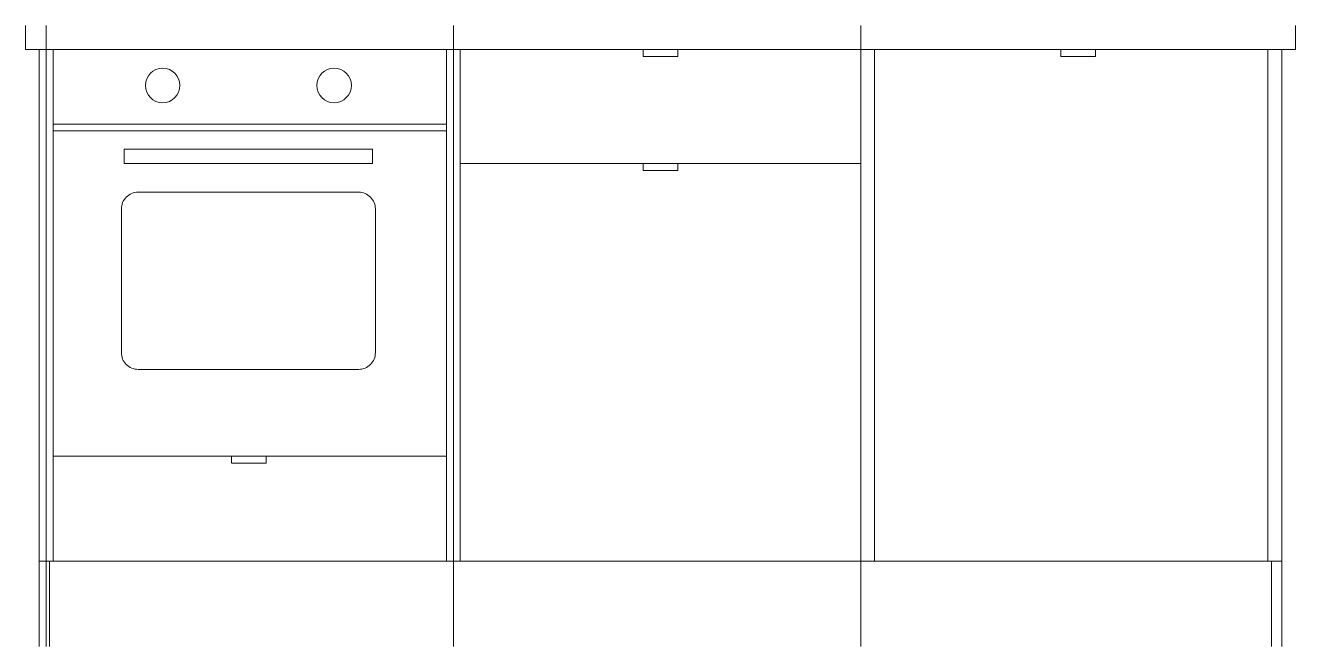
# Model space of a CAD drawing. Header units: centimetres. Extents: x -16179 to 12840, y -10704 to 3856.
# Drawn here: x 4065 to 4249, y -834.8 to -744.8 of the extents above; entities that cross this region are included whole.
import ezdxf

# ---------------------------------------------------------------- set-up
doc = ezdxf.new("R2010")
doc.units = ezdxf.units.CM
doc.header["$MEASUREMENT"] = 0
for name, color, linetype, lineweight in [('0_Num_Penna__7_Num_Penna__7_Num_Penna__7', 7, 'Continuous', 18), ('ante_Num_Penna__6_Num_Penna__6_Num_Penna__6', 6, 'Continuous', 18), ('cassetti_Num_Penna__150_Num_Penna__150_Num_Penna__150', 150, 'Continuous', 18), ('elementi incassati_Num_Penna__4_Num_Penna__4_Num_Penna__4', 4, 'Continuous', 18), ('Linee e simboli_Num_Penna__2_Num_Penna__2_Num_Penna__2', 2, 'Continuous', 18)]:
    doc.layers.add(name, color=color, linetype=linetype, lineweight=lineweight)

msp = doc.modelspace()

# ---------------------------------------------------------------- linework, layer by layer
at = {"layer": '0_Num_Penna__7_Num_Penna__7_Num_Penna__7', "color": 7, "linetype": 'Continuous', "lineweight": 18}
for p, q in [((4065.05, -748.34), (4065.05, -744.84)), ((4249.05, -744.84), (4249.05, -748.34)), ((4249.05, -748.34), (4065.05, -748.34)), ((4065.05, -748.34), (4249.05, -748.34)), ((4067.05, -748.34), (4067.05, -834.84)), ((4069.05, -822.44), (4069.05, -748.34)), ((4126.05, -748.34), (4126.05, -822.44)), ((4128.05, -748.34), (4128.05, -822.44)), ((4186.05, -748.34), (4186.05, -822.44)), ((4188.05, -748.34), (4186.05, -748.34)), ((4188.05, -748.34), (4186.05, -748.34)), ((4188.05, -748.34), (4188.05, -822.44)), ((4245.05, -748.34), (4245.05, -822.44)), ((4247.05, -748.34), (4247.05, -834.84)), ((4128.05, -764.84), (4186.05, -764.84)), ((4247.05, -819.84), (4247.05, -817.84)), ((4067.05, -822.44), (4247.05, -822.44)), ((4067.05, -822.44), (4068.55, -822.44)), ((4067.05, -822.44), (4069.05, -822.44)), ((4068.55, -822.44), (4068.55, -834.84)), ((4247.05, -822.44), (4245.55, -822.44)), ((4245.55, -822.44), (4245.55, -834.84))]:
    msp.add_line(p, q, dxfattribs=at)
at = {"layer": 'ante_Num_Penna__6_Num_Penna__6_Num_Penna__6', "color": 6, "linetype": 'Continuous', "lineweight": 18}
for p, q in [((4215.05, -749.34), (4215.05, -748.34)), ((4220.05, -748.34), (4220.05, -749.34)), ((4220.05, -749.34), (4215.05, -749.34)), ((4186.05, -764.84), (4128.05, -764.84)), ((4128.05, -764.84), (4128.05, -822.44)), ((4154.55, -765.84), (4154.55, -764.84)), ((4159.55, -764.84), (4159.55, -765.84)), ((4186.05, -822.44), (4186.05, -764.84)), ((4159.55, -765.84), (4154.55, -765.84)), ((4128.05, -822.44), (4186.05, -822.44))]:
    msp.add_line(p, q, dxfattribs=at)
at = {"layer": 'ante_Num_Penna__6_Num_Penna__6_Num_Penna__6', "color": 6, "linetype": 'Continuous', "lineweight": 18, "flags": 128}
msp.add_lwpolyline([(4188.05, -748.34), (4247.05, -748.34), (4247.05, -822.44), (4188.05, -822.44)], close=True, dxfattribs=at)
at = {"layer": 'cassetti_Num_Penna__150_Num_Penna__150_Num_Penna__150', "color": 150, "linetype": 'Continuous', "lineweight": 18}
for p, q in [((4154.55, -749.34), (4154.55, -748.34)), ((4154.55, -748.34), (4159.55, -748.34)), ((4159.55, -748.34), (4159.55, -749.34)), ((4159.55, -749.34), (4154.55, -749.34)), ((4094.92, -808.24), (4094.92, -807.24)), ((4094.92, -807.24), (4099.92, -807.24)), ((4099.92, -807.24), (4099.92, -808.24)), ((4099.92, -808.24), (4094.92, -808.24))]:
    msp.add_line(p, q, dxfattribs=at)
at = {"layer": 'cassetti_Num_Penna__150_Num_Penna__150_Num_Penna__150', "color": 150, "linetype": 'Continuous', "lineweight": 18, "flags": 128}
for points in [[(4186.05, -748.34), (4128.05, -748.34), (4128.05, -764.84), (4186.05, -764.84)], [(4126.05, -807.24), (4069.05, -807.24), (4069.05, -822.44), (4126.05, -822.44)]]:
    msp.add_lwpolyline(points, close=True, dxfattribs=at)
at = {"layer": 'elementi incassati_Num_Penna__4_Num_Penna__4_Num_Penna__4', "color": 4, "linetype": 'Continuous', "lineweight": 18}
for p, q in [((4115.35, -762.79), (4079.35, -762.79)), ((4079.35, -762.79), (4079.35, -764.85)), ((4115.35, -764.85), (4115.35, -762.79)), ((4079.35, -764.85), (4115.35, -764.85))]:
    msp.add_line(p, q, dxfattribs=at)
at = {"layer": 'elementi incassati_Num_Penna__4_Num_Penna__4_Num_Penna__4', "color": 4, "linetype": 'Continuous', "lineweight": 18, "flags": 128}
msp.add_lwpolyline([(4126.05, -807.24), (4069.05, -807.24), (4069.05, -748.34), (4126.05, -748.34)], close=True, dxfattribs=at)
for points in [[(4069.05, -759.13), (4126.05, -759.13)], [(4069.05, -760.12), (4126.05, -760.12)]]:
    msp.add_lwpolyline(points, dxfattribs=at)
msp.add_lwpolyline([(4081.37, -769.01), (4113.33, -769.01, -0.414214), (4115.75, -771.43), (4115.75, -792.25, -0.414214), (4113.33, -794.67), (4081.37, -794.67, -0.414214), (4078.95, -792.25), (4078.95, -771.43, -0.414214)], format="xyb", close=True, dxfattribs=at)
at = {"layer": 'elementi incassati_Num_Penna__4_Num_Penna__4_Num_Penna__4', "color": 4, "linetype": 'Continuous', "lineweight": 18}
for centre in [(4084.93, -753.54), (4109.77, -753.54)]:
    msp.add_circle(centre, 2.5, dxfattribs=at)
at = {"layer": 'Linee e simboli_Num_Penna__2_Num_Penna__2_Num_Penna__2', "color": 2, "linetype": 'Continuous', "lineweight": 18}
for p, q in [((4068.05, -834.84), (4068.05, -744.84)), ((4127.05, -744.84), (4127.05, -834.84)), ((4186.05, -834.84), (4186.05, -744.84))]:
    msp.add_line(p, q, dxfattribs=at)

doc.saveas('drawing.dxf')
